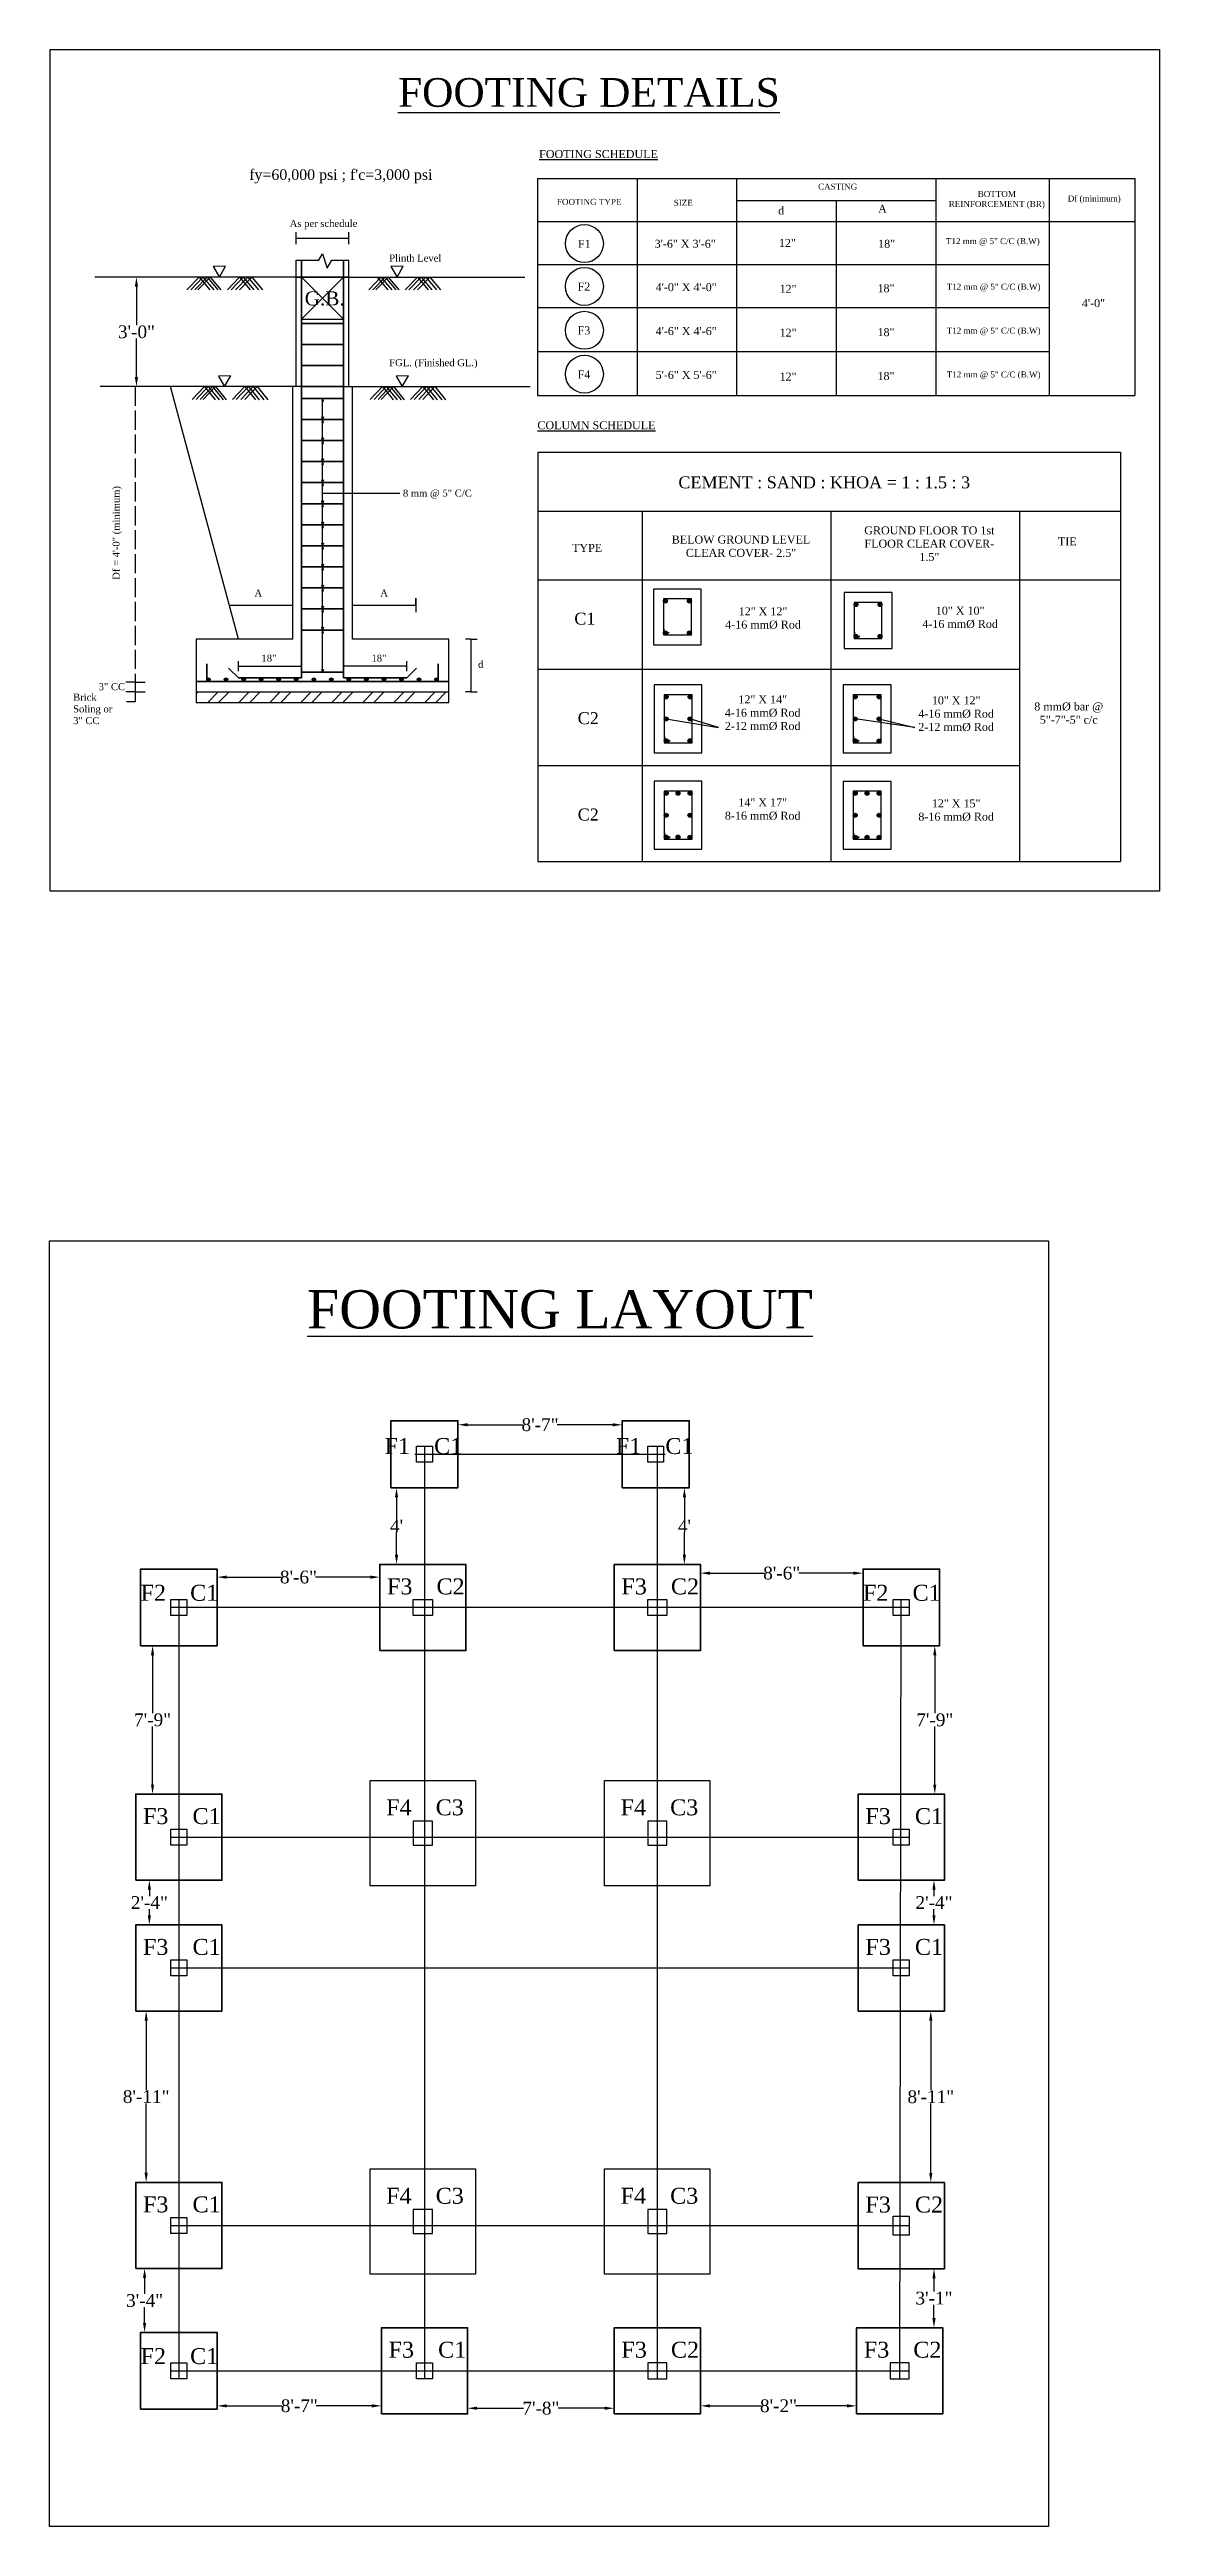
# Model space of a CAD drawing. Header units: inches. Extents: x -5597760 to 21122418, y -37133 to 23298423.
# Drawn here: x 5791 to 6487, y -23112 to -21560 of the extents above; entities that cross this region are included whole.
import ezdxf

# ---------------------------------------------------------------- set-up
doc = ezdxf.new("R2010")
doc.units = ezdxf.units.IN
doc.header["$MEASUREMENT"] = 0
doc.linetypes.add('ACAD_ISO02W100', pattern=[15, 12, -3])
doc.styles.get("Standard").update_dxf_attribs({"font": 'times.ttf', "height": 8})
doc.dimstyles.get("Standard").update_dxf_attribs({"dimtxt": 7, "dimasz": 6, "dimexe": 5, "dimexo": 4, "dimgap": 0.09, "dimtad": 0, "dimtih": 1, "dimtoh": 1, "dimdec": 0, "dimzin": 0, "dimdsep": 46, "dimlunit": 3, "dimtxsty": 'Standard', "dimcen": 0.09, "dimadec": 0, "dimazin": 0, "dimtfac": 1, "dimtdec": 0, "dimtofl": 0, "dimtmove": 0, "dimatfit": 3, "dimfxl": 3, "dimfxlon": 1, "dimtolj": 1, "dimtzin": 0, "dimarcsym": 0})

msp = doc.modelspace()

# ---------------------------------------------------------------- texts
for s, width, gutter_width, heights, insert, char_height, attachment_point in [('{\\L\\C1;FOOTING DETAILS}', 352.69, 25, [0], (6009.5, -21577.4), 18, 1), ('{\\L\\C5;FOOTING SCHEDULE}', 83.653, 10, [0], (6098, -21622.5), 5, 1), ("{\\C1;fy=60,000 psi ;} {\\C5;f'c=3,000 psi}", 118.125, 10, [0], (5916.2, -21634.6), 6.6, 1), ('CASTING', 28.997, 10, [0], (6285.2, -21645.5), 3.75, 5), ('FOOTING TYPE', 40.521, 10, [0], (6129.4, -21655), 3.75, 5), ('SIZE', 20.469, 10, [0], (6188.4, -21655.6), 3.75, 5), ('d', 13.486, 10, [0], (6249.8, -21660.4), 5, 5), ('A', 15.628, 10, [0], (6313.3, -21659.3), 5, 5), ('BOTTOM\\PREINFORCEMENT (BR)', 59.297, 10, [0], (6385, -21653.8), 3.75, 5), ('Plinth Level', 61.789, 40, [0], (6004, -21688), 4.4, 1), ('F1', 6.885, 10, [0], (6126.3, -21681.3), 5, 5), ('12"', 17.854, 10, [0], (6253.7, -21680.7), 5, 5), ('F2', 6.708, 10, [0], (6126.1, -21708.1), 5, 5), ('12"', 17.476, 10, [0], (6254.1, -21709.5), 5, 5), ('F3', 6.708, 10, [0], (6126.1, -21735.6), 5, 5), ('12"', 17.476, 10, [0], (6254.1, -21737), 5, 5), ('FGL. (Finished GL.)', 61.789, 40, [0], (6004, -21753.6), 4.4, 1), ('F4', 6.708, 10, [0], (6126.1, -21763.1), 5, 5), ('12"', 17.476, 10, [0], (6254.1, -21764.5), 5, 5), ('{\\L\\C5;COLUMN SCHEDULE}', 102.941, 10, [0], (6096.9, -21792.5), 5, 1), ('8 mm @ 5" C/C', 52.489, 10, [0], (6012.6, -21835.4), 4.4, 1), ('{\\C5;12" X 12"\\P\\C1;4-16 mm%%C Rod}', 53.384, 10, [0], (6238.4, -21915.9), 5, 5), ('{\\C5;10" X 10"\\P\\C1;4-16 mm%%C Rod}', 50.847, 10, [0], (6362, -21915.5), 5, 5), ('Brick Soling or 3" CC ', 31.863, 10, [20.8], (5805.8, -21963.3), 4.4, 1), ('3" CC', 19.845, 10, [6.8], (5821.8, -21956.7), 4.4, 1), ('{\\C5;12" X 14"\\P\\C1;4-16 mm%%C Rod\\P2-12 mm%%C Rod}', 50.036, 10, [0], (6238.2, -21975.3), 5, 5), ('{\\C5;10" X 12"\\P\\C1;4-16 mm%%C Rod\\P2-12 mm%%C Rod}', 48.894, 10, [0], (6359.5, -21975.9), 5, 5), ('{\\C5;14" X 17"\\P\\C1;8-16 mm%%C Rod}', 50.036, 10, [0], (6238.2, -22035.7), 5, 5), ('{\\C5;12" X 15"\\P\\C1;8-16 mm%%C Rod}', 48.894, 10, [0], (6359.5, -22036.3), 5, 5), ('{\\L\\C1;FOOTING LAYOUT}', 388.897, 120, [0], (5952.5, -22337.2), 24, 1)]:
    msp.add_mtext_dynamic_manual_height_columns(s, width=width, gutter_width=gutter_width, heights=heights, dxfattribs=dict(insert=insert, char_height=char_height, attachment_point=attachment_point))
at = {"color": 1}
for s, width, insert, char_height, attachment_point in [('Df (minimum)', 33.167, (6446.1, -21653.5), 3.75, 5), ('As per schedule', 43.147, (5941.6, -21666.3), 4.4, 1), ('T12 mm @ 5" C/C (B.W)', 61.504, (6382.5, -21680.2), 3.75, 5), ('T12 mm @ 5" C/C (B.W)', 58.28, (6383, -21708.8), 3.75, 5), ('T12 mm @ 5" C/C (B.W)', 58.28, (6383, -21736.3), 3.75, 5), ('T12 mm @ 5" C/C (B.W)', 58.28, (6383, -21763.8), 3.75, 5), ('C1', 31.799, (6126.7, -21916.3), 7.5, 5), ('8 mm%%C bar @ 5"-7"-5" c/c', 46.15, (6430.1, -21975.5), 5, 5), ('C2', 32.132, (6128.8, -21978.7), 7.5, 5), ('C2', 32.132, (6128.8, -22039.1), 7.5, 5)]:
    msp.add_mtext_dynamic_manual_height_columns(s, width=width, gutter_width=10, heights=[0], dxfattribs=dict(at, insert=insert, char_height=char_height, attachment_point=attachment_point))
at = {"color": 5}
for s, width, gutter_width, insert, char_height, attachment_point in [('3\'-6" X 3\'-6"', 41.899, 10, (6189.6, -21681.3), 5, 5), ('18"', 15.75, 10, (6315.9, -21681.3), 5, 5), ('4\'-0" X 4\'-0"', 39.381, 10, (6190.2, -21708.5), 5, 5), ('18"', 14.402, 10, (6315.5, -21709.2), 5, 5), ('G.B.', 10.066, 40, (5951, -21711.1), 8.8, 1), ('4\'-0"', 19.471, 10, (6445.6, -21718.5), 5, 5), ('4\'-6" X 4\'-6"', 39.381, 10, (6190.2, -21736), 5, 5), ('18"', 14.402, 10, (6315.5, -21736.7), 5, 5), ('5\'-6" X 5\'-6"', 39.381, 10, (6190.2, -21763.5), 5, 5), ('18"', 14.402, 10, (6315.5, -21764.2), 5, 5), ('GROUND FLOOR TO 1st FLOOR CLEAR COVER- 1.5"', 92.649, 10, (6342.7, -21869.3), 5, 5), ('TYPE', 35.296, 10, (6128.1, -21871.9), 5, 5), ('BELOW GROUND LEVEL CLEAR COVER- 2.5"', 90.996, 10, (6224.6, -21870.9), 5, 5), ('TIE', 35.31, 10, (6429.2, -21867.8), 5, 5), ('A', 4.538, 10, (5919.5, -21898), 4.4, 1), ('A', 4.538, 10, (5998.4, -21898), 4.4, 1)]:
    msp.add_mtext_dynamic_manual_height_columns(s, width=width, gutter_width=gutter_width, heights=[0], dxfattribs=dict(at, insert=insert, char_height=char_height, attachment_point=attachment_point))
at = {"color": 22, "insert": (6276.8, -21830.9), "char_height": 7.5, "attachment_point": 5}
msp.add_mtext_dynamic_manual_height_columns('CEMENT : SAND : KHOA = 1 : 1.5 : 3', width=181.261, gutter_width=10, heights=[0], dxfattribs=at)
at = {"color": 240, "true_color": 0xed1f24, "insert": (5830.6, -21891.9), "char_height": 4.4, "attachment_point": 1, "rotation": 90}
msp.add_mtext_dynamic_manual_height_columns('Df = 4\'-0" (minimum)', width=57.076, gutter_width=10, heights=[0], dxfattribs=at)
at = {"color": 150, "char_height": 4.4, "attachment_point": 1}
for insert in [(5923.9, -21938.8), (5992.9, -21938.8)]:
    msp.add_mtext_dynamic_manual_height_columns('18"', width=9.666, gutter_width=10, heights=[0], dxfattribs=dict(at, insert=insert))
at = {"color": 18, "true_color": 0x000000, "insert": (6059.7, -21942.7), "char_height": 4.4, "attachment_point": 1}
msp.add_mtext_dynamic_manual_height_columns('d', width=3.977, gutter_width=10, heights=[0], dxfattribs=at)
at = {"color": 6, "lineweight": 40, "char_height": 10, "attachment_point": 1}
for s, insert in [('{\\C5;F1 \\C256;   \\C1;C1}', (6001.1, -22429.9)), ('{\\C5;F1 \\C256;   \\C1;C1}', (6146.1, -22429.9)), ('{\\C5;F2 \\C256;   \\C1;C1}', (5848.1, -22521.9)), ('{\\C5;F3 \\C256;   \\C1;C2}', (6002.6, -22517.9)), ('{\\C5;F3 \\C256;   \\C1;C2}', (6149.6, -22517.9)), ('{\\C5;F2 \\C256;   \\C1;C1}', (6301.1, -22521.9)), ('{\\C5;F3 \\C256;   \\C1;C1}', (5849.6, -22661.9)), ('{\\C5;F4 \\C256;   \\C1;C3}', (6002.1, -22656.4)), ('{\\C5;F4 \\C256;   \\C1;C3}', (6149.1, -22656.4)), ('{\\C5;F3 \\C256;   \\C1;C1}', (6302.6, -22661.9)), ('{\\C5;F3 \\C256;   \\C1;C1}', (5849.6, -22743.9)), ('{\\C5;F3 \\C256;   \\C1;C1}', (6302.6, -22743.9)), ('{\\C5;F4 \\C256;   \\C1;C3}', (6002.1, -22899.9)), ('{\\C5;F4 \\C256;   \\C1;C3}', (6149.1, -22899.9)), ('{\\C5;F3 \\C256;   \\C1;C1}', (5849.6, -22905.3)), ('{\\C5;F3 \\C256;   \\C1;C2}', (6302.6, -22905.4)), ('{\\C5;F2 \\C256;   \\C1;C1}', (5848.1, -23000.4)), ('{\\C5;F3 \\C256;   \\C1;C1}', (6003.6, -22996.4)), ('{\\C5;F3 \\C256;   \\C1;C2}', (6149.6, -22996.4)), ('{\\C5;F3 \\C256;   \\C1;C2}', (6301.6, -22996.4))]:
    msp.add_mtext_dynamic_manual_height_columns(s, width=54.377, gutter_width=40, heights=[0], dxfattribs=dict(at, insert=insert))

# ---------------------------------------------------------------- blocks, each defined once
blk = doc.blocks.new('*D1089')
at = {"color": 0, "lineweight": -2, "transparency": 16777216}
for p, q in [((6047.1, -22421.6), (6047.1, -22426.6)), ((6053.1, -22421.6), (6087.9, -22421.6)), ((6144.1, -22421.6), (6109.3, -22421.6)), ((6150.1, -22421.6), (6150.1, -22426.6))]:
    blk.add_line(p, q, dxfattribs=at)
at = {"color": 0, "transparency": 16777216}
for points in [[(6053.1, -22420.6), (6053.1, -22422.6), (6047.1, -22421.6)], [(6144.1, -22420.6), (6144.1, -22422.6), (6150.1, -22421.6)]]:
    blk.add_solid(points, dxfattribs=at)
at = {"layer": 'Defpoints', "color": 0, "transparency": 16777216}
for p in [(6047.1, -22419.1), (6150.1, -22419.1), (6150.1, -22421.6)]:
    blk.add_point(p, dxfattribs=at)
at = {"color": 0, "transparency": 16777216, "insert": (6098.6, -22421.6), "char_height": 8, "attachment_point": 5}
blk.add_mtext('\\A1;8\'-7"', dxfattribs=at)
blk = doc.blocks.new('*D1090')
at = {"color": 0, "lineweight": -2, "transparency": 16777216}
for p, q in [((6189.1, -22461.1), (6184.1, -22461.1)), ((6189.1, -22467.1), (6189.1, -22481)), ((6189.1, -22503.1), (6189.1, -22489.2)), ((6189.1, -22509.1), (6184.1, -22509.1))]:
    blk.add_line(p, q, dxfattribs=at)
at = {"color": 0, "transparency": 16777216}
for points in [[(6188.1, -22467.1), (6190.1, -22467.1), (6189.1, -22461.1)], [(6188.1, -22503.1), (6190.1, -22503.1), (6189.1, -22509.1)]]:
    blk.add_solid(points, dxfattribs=at)
at = {"layer": 'Defpoints', "color": 0, "transparency": 16777216}
for p in [(6192.1, -22461.1), (6189.1, -22509.1), (6192.1, -22509.1)]:
    blk.add_point(p, dxfattribs=at)
at = {"color": 0, "transparency": 16777216, "insert": (6189.1, -22485.1), "char_height": 8, "attachment_point": 5}
blk.add_mtext("\\A1;4'", dxfattribs=at)
blk = doc.blocks.new('*D1091')
at = {"color": 0, "lineweight": -2, "transparency": 16777216}
for p, q in [((6199.1, -22514.6), (6199.1, -22519.6)), ((6205.1, -22514.6), (6239.4, -22514.6)), ((6295.1, -22514.6), (6260.8, -22514.6)), ((6301.1, -22514.6), (6301.1, -22519.6))]:
    blk.add_line(p, q, dxfattribs=at)
at = {"color": 0, "transparency": 16777216}
for points in [[(6205.1, -22513.6), (6205.1, -22515.6), (6199.1, -22514.6)], [(6295.1, -22513.6), (6295.1, -22515.6), (6301.1, -22514.6)]]:
    blk.add_solid(points, dxfattribs=at)
at = {"layer": 'Defpoints', "color": 0, "transparency": 16777216}
for p in [(6199.1, -22512.1), (6301.1, -22512.1), (6199.1, -22514.6)]:
    blk.add_point(p, dxfattribs=at)
at = {"color": 0, "transparency": 16777216, "insert": (6250.1, -22514.6), "char_height": 8, "attachment_point": 5}
blk.add_mtext('\\A1;8\'-6"', dxfattribs=at)
blk = doc.blocks.new('*D1092')
at = {"color": 0, "lineweight": -2, "transparency": 16777216}
for p, q in [((6346.1, -22560.1), (6341.1, -22560.1)), ((6346.1, -22566.1), (6346.1, -22602.4)), ((6346.1, -22647.1), (6346.1, -22610.8)), ((6346.1, -22653.1), (6341.1, -22653.1))]:
    blk.add_line(p, q, dxfattribs=at)
at = {"color": 0, "transparency": 16777216}
for points in [[(6345.1, -22566.1), (6347.1, -22566.1), (6346.1, -22560.1)], [(6345.1, -22647.1), (6347.1, -22647.1), (6346.1, -22653.1)]]:
    blk.add_solid(points, dxfattribs=at)
at = {"layer": 'Defpoints', "color": 0, "transparency": 16777216}
for p in [(6349.1, -22560.1), (6346.1, -22653.1), (6349.1, -22653.1)]:
    blk.add_point(p, dxfattribs=at)
at = {"color": 0, "transparency": 16777216, "insert": (6346.1, -22606.6), "char_height": 8, "attachment_point": 5}
blk.add_mtext('\\A1;7\'-9"', dxfattribs=at)
blk = doc.blocks.new('*D1093')
at = {"color": 0, "lineweight": -2, "transparency": 16777216}
for p, q in [((6348.1, -22707.1), (6340.6, -22707.1)), ((6345.6, -22713.1), (6345.6, -22717)), ((6345.6, -22729.1), (6345.6, -22725.2)), ((6348.1, -22735.1), (6340.6, -22735.1))]:
    blk.add_line(p, q, dxfattribs=at)
at = {"color": 0, "transparency": 16777216}
for points in [[(6344.6, -22713.1), (6346.6, -22713.1), (6345.6, -22707.1)], [(6344.6, -22729.1), (6346.6, -22729.1), (6345.6, -22735.1)]]:
    blk.add_solid(points, dxfattribs=at)
at = {"layer": 'Defpoints', "color": 0, "transparency": 16777216}
for p in [(6352.1, -22707.1), (6345.6, -22735.1), (6352.1, -22735.1)]:
    blk.add_point(p, dxfattribs=at)
at = {"color": 0, "transparency": 16777216, "insert": (6345.6, -22721.1), "char_height": 8, "attachment_point": 5}
blk.add_mtext('\\A1;2\'-4"', dxfattribs=at)
blk = doc.blocks.new('*D1094')
at = {"color": 0, "lineweight": -2, "transparency": 16777216}
for p, q in [((6346.6, -22789.1), (6338.6, -22789.1)), ((6343.6, -22795.1), (6343.6, -22838.7)), ((6343.6, -22890.6), (6343.6, -22847)), ((6346.6, -22896.6), (6338.6, -22896.6))]:
    blk.add_line(p, q, dxfattribs=at)
at = {"color": 0, "transparency": 16777216}
for points in [[(6342.6, -22795.1), (6344.6, -22795.1), (6343.6, -22789.1)], [(6342.6, -22890.6), (6344.6, -22890.6), (6343.6, -22896.6)]]:
    blk.add_solid(points, dxfattribs=at)
at = {"layer": 'Defpoints', "color": 0, "transparency": 16777216}
for p in [(6343.6, -22789.1), (6352.1, -22789.1), (6352.1, -22896.6)]:
    blk.add_point(p, dxfattribs=at)
at = {"color": 0, "transparency": 16777216, "insert": (6343.6, -22842.9), "char_height": 8, "attachment_point": 5}
blk.add_mtext('\\A1;8\'-11"', dxfattribs=at)
blk = doc.blocks.new('*D1095')
at = {"color": 0, "lineweight": -2, "transparency": 16777216}
for p, q in [((6348.1, -22950.6), (6340.6, -22950.6)), ((6345.6, -22956.6), (6345.6, -22965)), ((6345.6, -22981.6), (6345.6, -22973.3)), ((6347.1, -22987.6), (6340.6, -22987.6))]:
    blk.add_line(p, q, dxfattribs=at)
at = {"color": 0, "transparency": 16777216}
for points in [[(6344.6, -22956.6), (6346.6, -22956.6), (6345.6, -22950.6)], [(6344.6, -22981.6), (6346.6, -22981.6), (6345.6, -22987.6)]]:
    blk.add_solid(points, dxfattribs=at)
at = {"layer": 'Defpoints', "color": 0, "transparency": 16777216}
for p in [(6345.6, -22950.6), (6352.1, -22950.6), (6351.1, -22987.6)]:
    blk.add_point(p, dxfattribs=at)
at = {"color": 0, "transparency": 16777216, "insert": (6345.6, -22969.1), "char_height": 8, "attachment_point": 5}
blk.add_mtext('\\A1;3\'-1"', dxfattribs=at)
blk = doc.blocks.new('*D1096')
at = {"color": 0, "lineweight": -2, "transparency": 16777216}
for p, q in [((6199.1, -23037.6), (6199.1, -23031.6)), ((6205.1, -23036.6), (6237.4, -23036.6)), ((6291.1, -23036.6), (6258.8, -23036.6)), ((6297.1, -23037.6), (6297.1, -23031.6))]:
    blk.add_line(p, q, dxfattribs=at)
at = {"color": 0, "transparency": 16777216}
for points in [[(6205.1, -23035.6), (6205.1, -23037.6), (6199.1, -23036.6)], [(6291.1, -23035.6), (6291.1, -23037.6), (6297.1, -23036.6)]]:
    blk.add_solid(points, dxfattribs=at)
at = {"layer": 'Defpoints', "color": 0, "transparency": 16777216}
for p in [(6199.1, -23041.6), (6297.1, -23036.6), (6297.1, -23041.6)]:
    blk.add_point(p, dxfattribs=at)
at = {"color": 0, "transparency": 16777216, "insert": (6248.1, -23036.6), "char_height": 8, "attachment_point": 5}
blk.add_mtext('\\A1;8\'-2"', dxfattribs=at)
blk = doc.blocks.new('*D1097')
at = {"color": 0, "lineweight": -2, "transparency": 16777216}
for p, q in [((6053.1, -23038.1), (6053.1, -23033.1)), ((6059.1, -23038.1), (6088.3, -23038.1)), ((6139.1, -23038.1), (6109.9, -23038.1)), ((6145.1, -23038.1), (6145.1, -23033.1))]:
    blk.add_line(p, q, dxfattribs=at)
at = {"color": 0, "transparency": 16777216}
for points in [[(6059.1, -23037.1), (6059.1, -23039.1), (6053.1, -23038.1)], [(6139.1, -23037.1), (6139.1, -23039.1), (6145.1, -23038.1)]]:
    blk.add_solid(points, dxfattribs=at)
at = {"layer": 'Defpoints', "color": 0, "transparency": 16777216}
for p in [(6053.1, -23041.6), (6145.1, -23038.1), (6145.1, -23041.6)]:
    blk.add_point(p, dxfattribs=at)
at = {"color": 0, "transparency": 16777216, "insert": (6099.1, -23038.1), "char_height": 8, "attachment_point": 5}
blk.add_mtext('\\A1;7\'-8"', dxfattribs=at)
blk = doc.blocks.new('*D1098')
at = {"color": 0, "lineweight": -2, "transparency": 16777216}
for p, q in [((5896.1, -23036.6), (5896.1, -23031.6)), ((5902.1, -23036.6), (5936.9, -23036.6)), ((5993.1, -23036.6), (5958.3, -23036.6)), ((5999.1, -23036.6), (5999.1, -23031.6))]:
    blk.add_line(p, q, dxfattribs=at)
at = {"color": 0, "transparency": 16777216}
for points in [[(5902.1, -23035.6), (5902.1, -23037.6), (5896.1, -23036.6)], [(5993.1, -23035.6), (5993.1, -23037.6), (5999.1, -23036.6)]]:
    blk.add_solid(points, dxfattribs=at)
at = {"layer": 'Defpoints', "color": 0, "transparency": 16777216}
for p in [(5896.1, -23038.6), (5999.1, -23036.6), (5999.1, -23038.6)]:
    blk.add_point(p, dxfattribs=at)
at = {"color": 0, "transparency": 16777216, "insert": (5947.6, -23036.6), "char_height": 8, "attachment_point": 5}
blk.add_mtext('\\A1;8\'-7"', dxfattribs=at)
blk = doc.blocks.new('*D1099')
at = {"color": 0, "lineweight": -2, "transparency": 16777216}
for p, q in [((5850.6, -22950.5), (5855.6, -22950.5)), ((5850.6, -22956.5), (5850.6, -22966.4)), ((5850.6, -22984.6), (5850.6, -22974.7)), ((5850.6, -22990.6), (5855.6, -22990.6))]:
    blk.add_line(p, q, dxfattribs=at)
at = {"color": 0, "transparency": 16777216}
for points in [[(5849.6, -22956.5), (5851.6, -22956.5), (5850.6, -22950.5)], [(5849.6, -22984.6), (5851.6, -22984.6), (5850.6, -22990.6)]]:
    blk.add_solid(points, dxfattribs=at)
at = {"layer": 'Defpoints', "color": 0, "transparency": 16777216}
for p in [(5848.1, -22950.5), (5850.6, -22950.5), (5848.1, -22990.6)]:
    blk.add_point(p, dxfattribs=at)
at = {"color": 0, "transparency": 16777216, "insert": (5850.6, -22970.6), "char_height": 8, "attachment_point": 5}
blk.add_mtext('\\A1;3\'-4"', dxfattribs=at)
blk = doc.blocks.new('*D1100')
at = {"color": 0, "lineweight": -2, "transparency": 16777216}
for p, q in [((5849.1, -22789.1), (5856.6, -22789.1)), ((5851.6, -22795.1), (5851.6, -22838.7)), ((5851.6, -22890.5), (5851.6, -22847)), ((5849.1, -22896.5), (5856.6, -22896.5))]:
    blk.add_line(p, q, dxfattribs=at)
at = {"color": 0, "transparency": 16777216}
for points in [[(5850.6, -22795.1), (5852.6, -22795.1), (5851.6, -22789.1)], [(5850.6, -22890.5), (5852.6, -22890.5), (5851.6, -22896.5)]]:
    blk.add_solid(points, dxfattribs=at)
at = {"layer": 'Defpoints', "color": 0, "transparency": 16777216}
for p in [(5845.1, -22789.1), (5851.6, -22789.1), (5845.1, -22896.5)]:
    blk.add_point(p, dxfattribs=at)
at = {"color": 0, "transparency": 16777216, "insert": (5851.6, -22842.8), "char_height": 8, "attachment_point": 5}
blk.add_mtext('\\A1;8\'-11"', dxfattribs=at)
blk = doc.blocks.new('*D1101')
at = {"color": 0, "lineweight": -2, "transparency": 16777216}
for p, q in [((5850.6, -22707.1), (5858.6, -22707.1)), ((5853.6, -22713.1), (5853.6, -22717)), ((5853.6, -22729.1), (5853.6, -22725.2)), ((5850.6, -22735.1), (5858.6, -22735.1))]:
    blk.add_line(p, q, dxfattribs=at)
at = {"color": 0, "transparency": 16777216}
for points in [[(5852.6, -22713.1), (5854.6, -22713.1), (5853.6, -22707.1)], [(5852.6, -22729.1), (5854.6, -22729.1), (5853.6, -22735.1)]]:
    blk.add_solid(points, dxfattribs=at)
at = {"layer": 'Defpoints', "color": 0, "transparency": 16777216}
for p in [(5845.1, -22707.1), (5853.6, -22707.1), (5845.1, -22735.1)]:
    blk.add_point(p, dxfattribs=at)
at = {"color": 0, "transparency": 16777216, "insert": (5853.6, -22721.1), "char_height": 8, "attachment_point": 5}
blk.add_mtext('\\A1;2\'-4"', dxfattribs=at)
blk = doc.blocks.new('*D1102')
at = {"color": 0, "lineweight": -2, "transparency": 16777216}
for p, q in [((5852.6, -22560.1), (5860.6, -22560.1)), ((5855.6, -22566.1), (5855.6, -22602.4)), ((5855.6, -22647.1), (5855.6, -22610.8)), ((5852.6, -22653.1), (5860.6, -22653.1))]:
    blk.add_line(p, q, dxfattribs=at)
at = {"color": 0, "transparency": 16777216}
for points in [[(5854.6, -22566.1), (5856.6, -22566.1), (5855.6, -22560.1)], [(5854.6, -22647.1), (5856.6, -22647.1), (5855.6, -22653.1)]]:
    blk.add_solid(points, dxfattribs=at)
at = {"layer": 'Defpoints', "color": 0, "transparency": 16777216}
for p in [(5848.1, -22560.1), (5848.1, -22653.1), (5855.6, -22653.1)]:
    blk.add_point(p, dxfattribs=at)
at = {"color": 0, "transparency": 16777216, "insert": (5855.6, -22606.6), "char_height": 8, "attachment_point": 5}
blk.add_mtext('\\A1;7\'-9"', dxfattribs=at)
blk = doc.blocks.new('*D1103')
at = {"color": 0, "lineweight": -2, "transparency": 16777216}
for p, q in [((5896.1, -22516.1), (5896.1, -22522.1)), ((5902.1, -22517.1), (5936.4, -22517.1)), ((5992.1, -22517.1), (5957.8, -22517.1)), ((5998.1, -22516.1), (5998.1, -22522.1))]:
    blk.add_line(p, q, dxfattribs=at)
at = {"color": 0, "transparency": 16777216}
for points in [[(5902.1, -22516.1), (5902.1, -22518.1), (5896.1, -22517.1)], [(5992.1, -22516.1), (5992.1, -22518.1), (5998.1, -22517.1)]]:
    blk.add_solid(points, dxfattribs=at)
at = {"layer": 'Defpoints', "color": 0, "transparency": 16777216}
for p in [(5896.1, -22512.1), (5998.1, -22512.1), (5998.1, -22517.1)]:
    blk.add_point(p, dxfattribs=at)
at = {"color": 0, "transparency": 16777216, "insert": (5947.1, -22517.1), "char_height": 8, "attachment_point": 5}
blk.add_mtext('\\A1;8\'-6"', dxfattribs=at)
blk = doc.blocks.new('*D1104')
at = {"color": 0, "lineweight": -2, "transparency": 16777216}
for p, q in [((6008.6, -22461.1), (6013.6, -22461.1)), ((6008.6, -22467.1), (6008.6, -22481)), ((6008.6, -22503.1), (6008.6, -22489.2)), ((6008.6, -22509.1), (6013.6, -22509.1))]:
    blk.add_line(p, q, dxfattribs=at)
at = {"color": 0, "transparency": 16777216}
for points in [[(6007.6, -22467.1), (6009.6, -22467.1), (6008.6, -22461.1)], [(6007.6, -22503.1), (6009.6, -22503.1), (6008.6, -22509.1)]]:
    blk.add_solid(points, dxfattribs=at)
at = {"layer": 'Defpoints', "color": 0, "transparency": 16777216}
for p in [(6005.1, -22461.1), (6005.1, -22509.1), (6008.6, -22509.1)]:
    blk.add_point(p, dxfattribs=at)
at = {"color": 0, "transparency": 16777216, "insert": (6008.6, -22485.1), "char_height": 8, "attachment_point": 5}
blk.add_mtext("\\A1;4'", dxfattribs=at)
blk = doc.blocks.new('*D1199')
at = {"color": 0, "lineweight": -2, "transparency": 16777216}
for p, q in [((5848.5, -21702.1), (5840.5, -21702.1)), ((5845.5, -21708.1), (5845.5, -21732.3)), ((5845.5, -21764.8), (5845.5, -21740.6)), ((5848.5, -21770.8), (5840.5, -21770.8))]:
    blk.add_line(p, q, dxfattribs=at)
at = {"color": 0, "transparency": 16777216}
for points in [[(5844.5, -21708.1), (5846.5, -21708.1), (5845.5, -21702.1)], [(5844.5, -21764.8), (5846.5, -21764.8), (5845.5, -21770.8)]]:
    blk.add_solid(points, dxfattribs=at)
at = {"layer": 'Defpoints', "color": 0, "transparency": 16777216}
for p in [(5945.7, -21702.1), (5845.5, -21770.8), (5945.7, -21770.8)]:
    blk.add_point(p, dxfattribs=at)
at = {"color": 0, "transparency": 16777216, "insert": (5845.5, -21736.5), "char_height": 8, "attachment_point": 5}
blk.add_mtext('\\A1;3\'-0"', dxfattribs=at)

# ---------------------------------------------------------------- dimensions: what is measured, and where the dimension line sits
dim = msp.add_linear_dim(base=(5845.5, -21770.8), p1=(5945.7, -21702.1), p2=(5945.7, -21770.8), angle=90, text='3\'-0"', dimstyle='Standard')
dim.commit()
dim.dimension.update_dxf_attribs({"geometry": '*D1199', "text_midpoint": (5845.5, -21736.5)})
for base, p1, p2, picture, middle in [((6150.1, -22421.6), (6047.1, -22419.1), (6150.1, -22419.1), '*D1089', (6098.6, -22421.6)), ((5998.1, -22517.1), (5896.1, -22512.1), (5998.1, -22512.1), '*D1103', (5947.1, -22517.1)), ((6199.1, -22514.6), (6301.1, -22512.1), (6199.1, -22512.1), '*D1091', (6250.1, -22514.6)), ((5999.1, -23036.6), (5896.1, -23038.6), (5999.1, -23038.6), '*D1098', (5947.6, -23036.6)), ((6145.1, -23038.1), (6053.1, -23041.6), (6145.1, -23041.6), '*D1097', (6099.1, -23038.1)), ((6297.1, -23036.6), (6199.1, -23041.6), (6297.1, -23041.6), '*D1096', (6248.1, -23036.6))]:
    dim = msp.add_linear_dim(base=base, p1=p1, p2=p2, dimstyle='Standard')
    dim.commit()
    dim.dimension.update_dxf_attribs({"geometry": picture, "text_midpoint": middle})
for base, p1, p2, picture, middle in [((6008.6, -22509.1), (6005.1, -22461.1), (6005.1, -22509.1), '*D1104', (6008.6, -22485.1)), ((6189.1, -22509.1), (6192.1, -22461.1), (6192.1, -22509.1), '*D1090', (6189.1, -22485.1)), ((5855.6, -22653.1), (5848.1, -22560.1), (5848.1, -22653.1), '*D1102', (5855.6, -22606.6)), ((6346.1, -22653.1), (6349.1, -22560.1), (6349.1, -22653.1), '*D1092', (6346.1, -22606.6)), ((5853.6, -22707.1), (5845.1, -22735.1), (5845.1, -22707.1), '*D1101', (5853.6, -22721.1)), ((6345.6, -22735.1), (6352.1, -22707.1), (6352.1, -22735.1), '*D1093', (6345.6, -22721.1)), ((5851.6, -22789.1), (5845.1, -22896.5), (5845.1, -22789.1), '*D1100', (5851.6, -22842.8)), ((6343.596309, -22789.119369), (6352.096349, -22896.619366), (6352.096349, -22789.119369), '*D1094', (6343.596309, -22842.869368)), ((5850.6, -22950.5), (5848.1, -22990.6), (5848.1, -22950.5), '*D1099', (5850.6, -22970.6)), ((6345.6, -22950.6), (6351.1, -22987.6), (6352.1, -22950.6), '*D1095', (6345.6, -22969.1))]:
    dim = msp.add_linear_dim(base=base, p1=p1, p2=p2, angle=90, dimstyle='Standard')
    dim.commit()
    dim.dimension.update_dxf_attribs({"geometry": picture, "text_midpoint": middle})

# ---------------------------------------------------------------- hatches: boundary and pattern name
h = msp.add_hatch(color=1)
h.dxf.hatch_style = 1
h.paths.add_polyline_path([(6178.5, -21905.2, 1), (6176, -21905.2, 1)])
h = msp.add_hatch(color=1)
h.dxf.hatch_style = 1
h.paths.add_polyline_path([(6193.5, -21905.2, 1), (6191, -21905.2, 1)])
h = msp.add_hatch(color=1)
h.dxf.hatch_style = 1
h.paths.add_polyline_path([(6298, -21907.4, 1), (6295.5, -21907.4, 1)])
h = msp.add_hatch(color=1)
h.dxf.hatch_style = 1
h.paths.add_polyline_path([(6313, -21907.4, 1), (6310.5, -21907.4, 1)])
h = msp.add_hatch(color=1)
h.dxf.hatch_style = 1
h.paths.add_polyline_path([(6178.5, -21925.2, 1), (6176, -21925.2, 1)])
h = msp.add_hatch(color=1)
h.dxf.hatch_style = 1
h.paths.add_polyline_path([(6193.5, -21925.2, 1), (6191, -21925.2, 1)])
h = msp.add_hatch(color=1)
h.dxf.hatch_style = 1
h.paths.add_polyline_path([(6298, -21927.4, 1), (6295.5, -21927.4, 1)])
h = msp.add_hatch(color=1)
h.dxf.hatch_style = 1
h.paths.add_polyline_path([(6313, -21927.4, 1), (6310.5, -21927.4, 1)])
h = msp.add_hatch(color=1)
h.dxf.hatch_style = 1
h.paths.add_polyline_path([(5891.8, -21954.5, 1), (5889.6, -21954.5, 1)])
h = msp.add_hatch(color=1)
h.dxf.hatch_style = 1
h.paths.add_polyline_path([(5902.8, -21954.5, 1), (5900.6, -21954.5, 1)])
h = msp.add_hatch(color=1)
h.dxf.hatch_style = 1
h.paths.add_polyline_path([(5913.8, -21954.5, 1), (5911.6, -21954.5, 1)])
h = msp.add_hatch(color=1)
h.dxf.hatch_style = 1
h.paths.add_polyline_path([(5924.8, -21954.5, 1), (5922.6, -21954.5, 1)])
h = msp.add_hatch(color=1)
h.dxf.hatch_style = 1
h.paths.add_polyline_path([(5935.8, -21954.5, 1), (5933.6, -21954.5, 1)])
h = msp.add_hatch(color=1)
h.dxf.hatch_style = 1
h.paths.add_polyline_path([(5946.8, -21954.5, 1), (5944.6, -21954.5, 1)])
h = msp.add_hatch(color=1)
h.dxf.hatch_style = 1
h.paths.add_polyline_path([(5957.8, -21954.5, 1), (5955.6, -21954.5, 1)])
h = msp.add_hatch(color=1)
h.dxf.hatch_style = 1
h.paths.add_polyline_path([(5968.8, -21954.5, 1), (5966.6, -21954.5, 1)])
h = msp.add_hatch(color=1)
h.dxf.hatch_style = 1
h.paths.add_polyline_path([(5979.8, -21954.5, 1), (5977.6, -21954.5, 1)])
h = msp.add_hatch(color=1)
h.dxf.hatch_style = 1
h.paths.add_polyline_path([(5990.8, -21954.5, 1), (5988.6, -21954.5, 1)])
h = msp.add_hatch(color=1)
h.dxf.hatch_style = 1
h.paths.add_polyline_path([(6001.8, -21954.5, 1), (5999.6, -21954.5, 1)])
h = msp.add_hatch(color=1)
h.dxf.hatch_style = 1
h.paths.add_polyline_path([(6012.8, -21954.5, 1), (6010.6, -21954.5, 1)])
h = msp.add_hatch(color=1)
h.dxf.hatch_style = 1
h.paths.add_polyline_path([(6023.8, -21954.5, 1), (6021.6, -21954.5, 1)])
h = msp.add_hatch(color=1)
h.dxf.hatch_style = 1
h.paths.add_polyline_path([(6034.8, -21954.5, 1), (6032.6, -21954.5, 1)])
h = msp.add_hatch()
h.set_pattern_fill('STEEL', color=256, scale=110)
h.set_pattern_definition([(45, (-18817.775, -22026.823), (-9.722718, 9.722718), []), (45, (-18817.775, -22019.948), (-9.722718, 9.722718), [])])
h.paths.add_polyline_path([(5883, -21962.2), (5883, -21968.8), (6041.4, -21968.8), (6041.4, -21962.2)])
h = msp.add_hatch(color=1)
h.dxf.hatch_style = 1
h.paths.add_polyline_path([(6178.9, -21965.3, 1), (6176.4, -21965.3, 1)])
h = msp.add_hatch(color=1)
h.dxf.hatch_style = 1
h.paths.add_polyline_path([(6193.9, -21965.3, 1), (6191.4, -21965.3, 1)])
h = msp.add_hatch(color=1)
h.dxf.hatch_style = 1
h.paths.add_polyline_path([(6297.5, -21965.3, 1), (6295, -21965.3, 1)])
h = msp.add_hatch(color=1)
h.dxf.hatch_style = 1
h.paths.add_polyline_path([(6312.5, -21965.3, 1), (6310, -21965.3, 1)])
h = msp.add_hatch(color=1)
h.dxf.hatch_style = 1
h.paths.add_polyline_path([(6178.9, -21979.1, 1), (6176.4, -21979.1, 1)])
h = msp.add_hatch(color=1)
h.dxf.hatch_style = 1
h.paths.add_polyline_path([(6193.9, -21979.1, 1), (6191.4, -21979.1, 1)])
h = msp.add_hatch(color=1)
h.dxf.hatch_style = 1
h.paths.add_polyline_path([(6297.5, -21979.1, 1), (6295, -21979.1, 1)])
h = msp.add_hatch(color=1)
h.dxf.hatch_style = 1
h.paths.add_polyline_path([(6312.5, -21979.1, 1), (6310, -21979.1, 1)])
h = msp.add_hatch(color=1)
h.dxf.hatch_style = 1
h.paths.add_polyline_path([(6178.9, -21992.8, 1), (6176.4, -21992.8, 1)])
h = msp.add_hatch(color=1)
h.dxf.hatch_style = 1
h.paths.add_polyline_path([(6193.9, -21992.8, 1), (6191.4, -21992.8, 1)])
h = msp.add_hatch(color=1)
h.dxf.hatch_style = 1
h.paths.add_polyline_path([(6297.5, -21992.8, 1), (6295, -21992.8, 1)])
h = msp.add_hatch(color=1)
h.dxf.hatch_style = 1
h.paths.add_polyline_path([(6312.4, -21992.9, 1), (6309.9, -21992.9, 1)])
h = msp.add_hatch(color=1)
h.dxf.hatch_style = 1
h.paths.add_polyline_path([(6178.9, -22025.7, 1), (6176.4, -22025.7, 1)])
h = msp.add_hatch(color=1)
h.dxf.hatch_style = 1
h.paths.add_polyline_path([(6186.4, -22025.7, 1), (6183.9, -22025.7, 1)])
h = msp.add_hatch(color=1)
h.dxf.hatch_style = 1
h.paths.add_polyline_path([(6193.9, -22025.7, 1), (6191.4, -22025.7, 1)])
h = msp.add_hatch(color=1)
h.dxf.hatch_style = 1
h.paths.add_polyline_path([(6297.5, -22025.8, 1), (6295, -22025.8, 1)])
h = msp.add_hatch(color=1)
h.dxf.hatch_style = 1
h.paths.add_polyline_path([(6305, -22025.8, 1), (6302.5, -22025.8, 1)])
h = msp.add_hatch(color=1)
h.dxf.hatch_style = 1
h.paths.add_polyline_path([(6312.5, -22025.8, 1), (6310, -22025.8, 1)])
h = msp.add_hatch(color=1)
h.dxf.hatch_style = 1
h.paths.add_polyline_path([(6178.9, -22039.5, 1), (6176.4, -22039.5, 1)])
h = msp.add_hatch(color=1)
h.dxf.hatch_style = 1
h.paths.add_polyline_path([(6193.9, -22039.5, 1), (6191.4, -22039.5, 1)])
h = msp.add_hatch(color=1)
h.dxf.hatch_style = 1
h.paths.add_polyline_path([(6297.5, -22039.5, 1), (6295, -22039.5, 1)])
h = msp.add_hatch(color=1)
h.dxf.hatch_style = 1
h.paths.add_polyline_path([(6312.5, -22039.5, 1), (6310, -22039.5, 1)])
h = msp.add_hatch(color=1)
h.dxf.hatch_style = 1
h.paths.add_polyline_path([(6178.9, -22053.2, 1), (6176.4, -22053.2, 1)])
h = msp.add_hatch(color=1)
h.dxf.hatch_style = 1
h.paths.add_polyline_path([(6186.4, -22053.2, 1), (6183.9, -22053.2, 1)])
h = msp.add_hatch(color=1)
h.dxf.hatch_style = 1
h.paths.add_polyline_path([(6193.9, -22053.3, 1), (6191.4, -22053.3, 1)])
h = msp.add_hatch(color=1)
h.dxf.hatch_style = 1
h.paths.add_polyline_path([(6297.5, -22053.3, 1), (6295, -22053.3, 1)])
h = msp.add_hatch(color=1)
h.dxf.hatch_style = 1
h.paths.add_polyline_path([(6305, -22053.3, 1), (6302.5, -22053.3, 1)])
h = msp.add_hatch(color=1)
h.dxf.hatch_style = 1
h.paths.add_polyline_path([(6312.4, -22053.3, 1), (6309.9, -22053.3, 1)])

# ---------------------------------------------------------------- linework, layer by layer
for p, q in [((6096.9, -21640.4), (6471.6, -21640.4)), ((6096.9, -21640.4), (6096.9, -21776.3)), ((6159.4, -21640.4), (6159.4, -21776.3)), ((6221.8, -21640.4), (6221.8, -21776.3)), ((6346.7, -21640.4), (6346.7, -21776.3)), ((6418, -21776.3), (6418, -21640.4)), ((6471.6, -21640.4), (6471.6, -21776.3)), ((6221.8, -21654.1), (6346.7, -21654.1)), ((6284.3, -21654.1), (6284.3, -21776.3)), ((6096.9, -21667.4), (6471.6, -21667.4)), ((5959.9, -21691.6), (5962.2, -21687.6)), ((5962.2, -21687.6), (5965.1, -21696.6)), ((5945.7, -21770.8), (5945.7, -21691.6)), ((5945.7, -21691.6), (5959.9, -21691.6)), ((5965.1, -21696.6), (5968, -21691.6)), ((5968, -21691.6), (5978.7, -21691.6)), ((5978.7, -21770.8), (5978.7, -21691.6)), ((6096.9, -21694.3), (6418, -21694.3)), ((6096.9, -21721.3), (6418, -21721.3)), ((5949, -21728.5), (5975.4, -21728.5)), ((6096.9, -21748.8), (6418, -21748.8)), ((5949, -21770.8), (5975.4, -21770.8)), ((6096.9, -21776.3), (6471.6, -21776.3)), ((6097.1, -21811.9), (6462.6, -21811.9)), ((6097.1, -21811.9), (6097.1, -22068.4)), ((6462.6, -21811.9), (6462.6, -22068.4)), ((5962.2, -21837.6), (6010.7, -21837.6)), ((6097.1, -21848.8), (6462.6, -21848.8)), ((6162.6, -21848.8), (6162.6, -22068.4)), ((6280.9, -21848.8), (6280.9, -22068.4)), ((6399.3, -21848.8), (6399.3, -22068.4)), ((6097.1, -21891.9), (6462.6, -21891.9)), ((6097.1, -21948), (6399.3, -21948)), ((5844.8, -21956.1), (5838.9, -21956.1)), ((5844.8, -21962.2), (5838.9, -21962.2)), ((5844.8, -21962.2), (5839.3, -21962.2)), ((5844.8, -21968.3), (5839.3, -21968.3)), ((5844.8, -21956.1), (5851, -21956.1)), ((5844.8, -21956.1), (5844.8, -21962.2)), ((5844.8, -21962.2), (5851, -21962.2)), ((5844.8, -21962.2), (5844.8, -21968.3)), ((6177.7, -21979.1), (6210.5, -21984.5)), ((6210.5, -21984.5), (6192.6, -21979.1)), ((6333.5, -21984.5), (6296.2, -21979.1)), ((6311.2, -21979.1), (6333.5, -21984.5)), ((6097.1, -22008.4), (6399.3, -22008.4)), ((6097.1, -22068.4), (6462.6, -22068.4)), ((6026.1, -22435.1), (6026.1, -23019.6)), ((6172.1, -22435.1), (6172.1, -23019.6)), ((6020.1, -22440.1), (6177.1, -22440.1)), ((6330.1, -22536.1), (5867.1, -22536.1)), ((5872.1, -22531.1), (5872.1, -23019.6)), ((6324.1, -23019.6), (6325.1, -22531.1)), ((5867.1, -22680.1), (6330.1, -22680.1)), ((5867.1, -22762.1), (6330.1, -22762.1)), ((5867.1, -22923.5), (6330.1, -22923.6)), ((5867.1, -23014.6), (6330.1, -23014.6))]:
    msp.add_line(p, q)
at = {"color": 1}
for p, q in [((5945.7, -21681.5), (5945.7, -21674)), ((5978.7, -21681.5), (5978.7, -21674)), ((5945.7, -21677.7), (5978.7, -21677.7)), ((5949, -21728.5), (5975.4, -21702.1)), ((5949, -21702.1), (5975.4, -21728.5)), ((5909.4, -21929.2), (5866.9, -21770.8)), ((6176, -21925.2), (6176.6, -21922.8)), ((6178, -21926.2), (6179.6, -21924.8)), ((6295.5, -21927.4), (6296.2, -21925)), ((6297.5, -21928.4), (6299.2, -21927)), ((6176.4, -21992.8), (6177.1, -21990.4)), ((6178.4, -21993.8), (6180.1, -21992.4)), ((6295, -21992.8), (6295.6, -21990.4)), ((6297, -21993.8), (6298.6, -21992.4)), ((6176.4, -22053.2), (6177.1, -22050.8)), ((6178.4, -22054.2), (6180.1, -22052.8)), ((6295, -22053.3), (6295.6, -22050.8)), ((6297, -22054.3), (6298.6, -22052.8))]:
    msp.add_line(p, q, dxfattribs=at)
at = {"color": 3}
for p, q in [((5863.6, -21702.1), (5819.4, -21702.1)), ((5945.7, -21702.1), (5863.6, -21702.1)), ((5901.3, -21695.4), (5893.7, -21695.5)), ((5893.7, -21695.5), (5897.5, -21702.1)), ((5897.5, -21702.1), (5901.3, -21695.4)), ((5972.1, -21702.1), (6053.5, -21702.1)), ((6012.8, -21695.4), (6005.1, -21695.5)), ((6005.1, -21695.5), (6008.9, -21702.1)), ((6008.9, -21702.1), (6012.8, -21695.4)), ((6053.5, -21702.1), (6089.1, -21702.1)), ((5904.6, -21764.1), (5897, -21764.3)), ((5897, -21764.3), (5900.8, -21770.8)), ((5900.8, -21770.8), (5904.6, -21764.1)), ((6016.1, -21764.1), (6008.4, -21764.3)), ((6008.4, -21764.3), (6012.2, -21770.8)), ((6012.2, -21770.8), (6016.1, -21764.1)), ((5866.9, -21770.8), (5822.7, -21770.8)), ((5949, -21770.8), (5866.9, -21770.8)), ((5975.4, -21770.8), (6056.8, -21770.8)), ((6056.8, -21770.8), (6092.4, -21770.8))]:
    msp.add_line(p, q, dxfattribs=at)
at = {"color": 5}
for p, q in [((5877.2, -21710.1), (5884.8, -21702.1)), ((5879.6, -21710.1), (5887.2, -21702.1)), ((5882.2, -21710.1), (5889.8, -21702.1)), ((5884.1, -21710.1), (5891.7, -21702.1)), ((5884.8, -21702.1), (5891.5, -21710.2)), ((5887.2, -21702.1), (5894, -21710.2)), ((5889.8, -21702.1), (5896.5, -21710.2)), ((5891.7, -21702.1), (5898.4, -21710.2)), ((5902.5, -21710.1), (5910.1, -21702.1)), ((5904.8, -21710.1), (5912.4, -21702.1)), ((5907.7, -21710.1), (5915.3, -21702.1)), ((5910.1, -21702.1), (5916.8, -21710.2)), ((5910.2, -21710.1), (5917.8, -21702.1)), ((5912.4, -21702.1), (5919.1, -21710.2)), ((5915.3, -21702.1), (5922, -21710.2)), ((5917.8, -21702.1), (5924.5, -21710.2)), ((5991.2, -21710.1), (5998.8, -21702.1)), ((5993.8, -21710.1), (6001.4, -21702.1)), ((5995.7, -21710.1), (6003.3, -21702.1)), ((5996.4, -21702.1), (6003.1, -21710.2)), ((5998.8, -21702.1), (6005.6, -21710.2)), ((6001.4, -21702.1), (6008.1, -21710.2)), ((6003.3, -21702.1), (6010, -21710.2)), ((6014.1, -21710.1), (6021.7, -21702.1)), ((6016.4, -21710.1), (6024, -21702.1)), ((6019.3, -21710.1), (6026.9, -21702.1)), ((6021.7, -21702.1), (6028.4, -21710.2)), ((6021.8, -21710.1), (6029.4, -21702.1)), ((6024, -21702.1), (6030.7, -21710.2)), ((6026.9, -21702.1), (6033.6, -21710.2)), ((6029.4, -21702.1), (6036.1, -21710.2)), ((5880.5, -21778.8), (5888.1, -21770.8)), ((5882.9, -21778.8), (5890.5, -21770.8)), ((5885.5, -21778.8), (5893.1, -21770.8)), ((5887.4, -21778.8), (5895, -21770.8)), ((5888.1, -21770.8), (5894.8, -21779)), ((5890.5, -21770.8), (5897.3, -21779)), ((5893.1, -21770.8), (5899.8, -21779)), ((5895, -21770.8), (5901.7, -21779)), ((5905.8, -21778.8), (5913.4, -21770.8)), ((5908.1, -21778.8), (5915.7, -21770.8)), ((5911, -21778.8), (5918.6, -21770.8)), ((5913.4, -21770.8), (5920.1, -21779)), ((5913.5, -21778.8), (5921.1, -21770.8)), ((5915.7, -21770.8), (5922.4, -21779)), ((5918.6, -21770.8), (5925.3, -21779)), ((5921.1, -21770.8), (5927.8, -21779)), ((5943.5, -21929.2), (5943.5, -21770.8)), ((5980.9, -21929.2), (5980.9, -21770.8)), ((5992.1, -21778.8), (5999.7, -21770.8)), ((5994.5, -21778.8), (6002.1, -21770.8)), ((5997.1, -21778.8), (6004.7, -21770.8)), ((5999, -21778.8), (6006.6, -21770.8)), ((5999.7, -21770.8), (6006.4, -21779)), ((6002.1, -21770.8), (6008.9, -21779)), ((6004.7, -21770.8), (6011.4, -21779)), ((6006.6, -21770.8), (6013.3, -21779)), ((6017.4, -21778.8), (6025, -21770.8)), ((6019.7, -21778.8), (6027.3, -21770.8)), ((6022.6, -21778.8), (6030.2, -21770.8)), ((6025, -21770.8), (6031.7, -21779)), ((6025.1, -21778.8), (6032.7, -21770.8)), ((6027.3, -21770.8), (6034, -21779)), ((6030.2, -21770.8), (6036.9, -21779)), ((6032.7, -21770.8), (6039.4, -21779)), ((5943.5, -21929.2), (5883, -21929.2)), ((5883, -21929.2), (5883, -21968.8)), ((6041.4, -21929.2), (5980.9, -21929.2)), ((6041.4, -21968.8), (6041.4, -21929.2)), ((5883, -21962.2), (6041.4, -21962.2)), ((5883, -21968.8), (6041.4, -21968.8))]:
    msp.add_line(p, q, dxfattribs=at)
at = {"color": 1, "lineweight": 35}
for p, q in [((5945.7, -21702.1), (5978.7, -21702.1)), ((5949, -21691.6), (5949, -21770.8)), ((5975.4, -21691.6), (5975.4, -21770.8)), ((5949, -21731.2), (5975.4, -21731.2)), ((5949, -21744.4), (5975.4, -21744.4)), ((5949, -21744.4), (5975.4, -21744.4)), ((5949, -21757.6), (5975.4, -21757.6)), ((5949, -21757.6), (5975.4, -21757.6)), ((5949, -21953.4), (5949, -21770.8)), ((5949, -21770.8), (5975.4, -21770.8)), ((5949, -21778.2), (5975.4, -21778.2)), ((5975.4, -21953.4), (5975.4, -21770.8)), ((5949, -21791.4), (5975.4, -21791.4)), ((5949, -21804.6), (5975.4, -21804.6)), ((5949, -21817.8), (5975.4, -21817.8)), ((5949, -21831), (5975.4, -21831)), ((5949, -21844.2), (5975.4, -21844.2)), ((5949, -21857.4), (5975.4, -21857.4)), ((5949, -21870.6), (5975.4, -21870.6)), ((5949, -21883.8), (5975.4, -21883.8)), ((5949, -21897), (5975.4, -21897)), ((5949, -21910.2), (5975.4, -21910.2)), ((5949, -21923.4), (5975.4, -21923.4)), ((5889.6, -21955.6), (5889.6, -21944.6)), ((5909.4, -21953.4), (5903.2, -21947.2)), ((5949, -21953.4), (5909.4, -21953.4)), ((5949, -21949.8), (5975.4, -21949.8)), ((5975.4, -21953.4), (6015, -21953.4)), ((6015, -21953.4), (6021.2, -21947.2)), ((6034.8, -21955.6), (6034.8, -21944.6)), ((5883, -21955.6), (6041.4, -21955.6))]:
    msp.add_line(p, q, dxfattribs=at)
at = {"color": 3, "lineweight": 30}
for p, q in [((5949, -21702.1), (5949, -21728.5)), ((5975.4, -21702.1), (5975.4, -21728.5))]:
    msp.add_line(p, q, dxfattribs=at)
at = {"color": 1, "linetype": 'ACAD_ISO02W100'}
msp.add_line((5844.8, -21770.8), (5844.8, -21956.1), dxfattribs=at)
at = {"color": 85, "true_color": 0x58ba48}
for p, q in [((5962.2, -21778.2), (5961.7, -21780)), ((5961.7, -21780), (5962.7, -21780)), ((5962.2, -21791.4), (5962.2, -21778.2)), ((5962.7, -21780), (5962.2, -21778.2)), ((5962.2, -21791.4), (5961.7, -21789.7)), ((5962.2, -21791.4), (5961.7, -21793.2)), ((5961.7, -21793.2), (5962.7, -21793.2)), ((5962.7, -21789.7), (5962.2, -21791.4)), ((5962.2, -21804.6), (5962.2, -21791.4)), ((5962.7, -21793.2), (5962.2, -21791.4)), ((5962.2, -21804.6), (5961.7, -21802.9)), ((5962.2, -21804.6), (5961.7, -21806.4)), ((5961.7, -21806.4), (5962.7, -21806.4)), ((5962.7, -21802.9), (5962.2, -21804.6)), ((5962.2, -21817.8), (5962.2, -21804.6)), ((5962.7, -21806.4), (5962.2, -21804.6)), ((5962.2, -21817.8), (5961.7, -21816.1)), ((5962.2, -21817.8), (5961.7, -21819.6)), ((5961.7, -21819.6), (5962.7, -21819.6)), ((5962.2, -21831), (5961.7, -21829.3)), ((5962.7, -21816.1), (5962.2, -21817.8)), ((5962.2, -21831), (5962.2, -21817.8)), ((5962.7, -21819.6), (5962.2, -21817.8)), ((5962.7, -21829.3), (5962.2, -21831)), ((5962.2, -21831), (5961.7, -21832.8)), ((5961.7, -21832.8), (5962.7, -21832.8)), ((5962.2, -21844.2), (5961.7, -21842.5)), ((5962.2, -21844.2), (5961.7, -21846)), ((5961.7, -21846), (5962.7, -21846)), ((5962.2, -21844.2), (5962.2, -21831)), ((5962.7, -21832.8), (5962.2, -21831)), ((5962.7, -21842.5), (5962.2, -21844.2)), ((5962.2, -21857.4), (5962.2, -21844.2)), ((5962.7, -21846), (5962.2, -21844.2)), ((5962.2, -21857.4), (5961.7, -21855.7)), ((5962.2, -21857.4), (5961.7, -21859.2)), ((5961.7, -21859.2), (5962.7, -21859.2)), ((5962.7, -21855.7), (5962.2, -21857.4)), ((5962.2, -21870.6), (5962.2, -21857.4)), ((5962.7, -21859.2), (5962.2, -21857.4)), ((5962.2, -21870.6), (5961.7, -21868.9)), ((5962.2, -21870.6), (5961.7, -21872.4)), ((5961.7, -21872.4), (5962.7, -21872.4)), ((5962.7, -21868.9), (5962.2, -21870.6)), ((5962.2, -21883.8), (5962.2, -21870.6)), ((5962.7, -21872.4), (5962.2, -21870.6)), ((5962.2, -21883.8), (5961.7, -21882.1)), ((5962.2, -21883.8), (5961.7, -21885.6)), ((5961.7, -21885.6), (5962.7, -21885.6)), ((5962.7, -21882.1), (5962.2, -21883.8)), ((5962.2, -21897), (5962.2, -21883.8)), ((5962.7, -21885.6), (5962.2, -21883.8)), ((5962.2, -21897), (5961.7, -21895.3)), ((5962.2, -21897), (5961.7, -21898.8)), ((5961.7, -21898.8), (5962.7, -21898.8)), ((5962.2, -21910.2), (5961.7, -21908.5)), ((5962.7, -21895.3), (5962.2, -21897)), ((5962.2, -21910.2), (5962.2, -21897)), ((5962.7, -21898.8), (5962.2, -21897)), ((5962.7, -21908.5), (5962.2, -21910.2)), ((5962.2, -21910.2), (5961.7, -21912)), ((5961.7, -21912), (5962.7, -21912)), ((5962.2, -21923.4), (5961.7, -21921.7)), ((5962.2, -21923.4), (5961.7, -21925.2)), ((5962.2, -21923.4), (5962.2, -21910.2)), ((5962.7, -21912), (5962.2, -21910.2)), ((5962.7, -21921.7), (5962.2, -21923.4)), ((5962.2, -21949.8), (5962.2, -21923.4)), ((5962.7, -21925.2), (5962.2, -21923.4)), ((5961.7, -21925.2), (5962.7, -21925.2)), ((5962.2, -21949.8), (5961.7, -21948.1)), ((5962.7, -21948.1), (5962.2, -21949.8))]:
    msp.add_line(p, q, dxfattribs=at)
at = {"color": 11, "true_color": 0xf27172}
for p, q in [((5903.7, -21907.9), (5943.5, -21907.9)), ((5980.9, -21907.9), (6020.8, -21907.9)), ((6020.8, -21907.9), (6020.8, -21903.4)), ((6020.8, -21903.4), (6020.8, -21912.1))]:
    msp.add_line(p, q, dxfattribs=at)
at = {"color": 18, "true_color": 0x000000}
for p, q in [((6055.2, -21929.2), (6051.8, -21929.2)), ((6055.2, -21929.2), (6055.2, -21962.2)), ((6055.2, -21929.2), (6059.1, -21929.2)), ((6055.2, -21962.2), (6051.8, -21962.2)), ((6055.2, -21962.2), (6059.1, -21962.2))]:
    msp.add_line(p, q, dxfattribs=at)
at = {"color": 150}
for p, q in [((5909.4, -21949.2), (5909.4, -21942.9)), ((5909.4, -21946.1), (5949, -21946.1)), ((6015, -21946.1), (5975.4, -21946.1)), ((6015, -21949.2), (6015, -21942.9))]:
    msp.add_line(p, q, dxfattribs=at)
for points in [[(5791.5, -21559.5), (6487, -21559.5), (6487, -22087), (5791.5, -22087)], [(5791, -22306.2), (6417.5, -22306.2), (6417.5, -23112.2), (5791, -23112.2)]]:
    msp.add_lwpolyline(points, close=True)
at = {"color": 5}
for points in [[(6169.7, -21932.7), (6199.7, -21932.7), (6199.7, -21897.7), (6169.7, -21897.7)], [(6289.3, -21934.9), (6319.3, -21934.9), (6319.3, -21899.9), (6289.3, -21899.9)], [(6170.1, -22000.3), (6200.1, -22000.3), (6200.1, -21957.8), (6170.1, -21957.8)], [(6288.7, -22000.3), (6318.7, -22000.3), (6318.7, -21957.8), (6288.7, -21957.8)], [(6170.1, -22060.7), (6200.1, -22060.7), (6200.1, -22018.2), (6170.1, -22018.2)], [(6288.7, -22060.8), (6318.7, -22060.8), (6318.7, -22018.3), (6288.7, -22018.3)]]:
    msp.add_lwpolyline(points, close=True, dxfattribs=at)
at = {"color": 1}
for points in [[(6176, -21926.4), (6193.5, -21926.4), (6193.5, -21903.9), (6176, -21903.9)], [(6295.5, -21928.6), (6313, -21928.6), (6313, -21906.1), (6295.5, -21906.1)], [(6176.4, -21994.1), (6193.9, -21994.1), (6193.9, -21964.1), (6176.4, -21964.1)], [(6295, -21994.1), (6312.5, -21994.1), (6312.5, -21964.1), (6295, -21964.1)], [(6176.4, -22054.5), (6193.9, -22054.5), (6193.9, -22024.5), (6176.4, -22024.5)], [(6295, -22054.5), (6312.5, -22054.5), (6312.5, -22024.5), (6295, -22024.5)]]:
    msp.add_lwpolyline(points, close=True, dxfattribs=at)
at = {"color": 6, "lineweight": 35}
for points in [[(6005.1, -22461.1), (6047.1, -22461.1), (6047.1, -22419.1), (6005.1, -22419.1)], [(6150.1, -22461.1), (6192.1, -22461.1), (6192.1, -22419.1), (6150.1, -22419.1)], [(5848.1, -22560.1), (5896.1, -22560.1), (5896.1, -22512.1), (5848.1, -22512.1)], [(5998.1, -22563.1), (6052.1, -22563.1), (6052.1, -22509.1), (5998.1, -22509.1)], [(6145.1, -22563.1), (6199.1, -22563.1), (6199.1, -22509.1), (6145.1, -22509.1)], [(6301.1, -22560.1), (6349.1, -22560.1), (6349.1, -22512.1), (6301.1, -22512.1)], [(5845.1, -22707.1), (5899.1, -22707.1), (5899.1, -22653.1), (5845.1, -22653.1)], [(6298.1, -22707.1), (6352.1, -22707.1), (6352.1, -22653.1), (6298.1, -22653.1)], [(5845.1, -22789.1), (5899.1, -22789.1), (5899.1, -22735.1), (5845.1, -22735.1)], [(6298.1, -22789.1), (6352.1, -22789.1), (6352.1, -22735.1), (6298.1, -22735.1)], [(5845.1, -22950.5), (5899.1, -22950.5), (5899.1, -22896.5), (5845.1, -22896.5)], [(6298.1, -22950.6), (6352.1, -22950.6), (6352.1, -22896.6), (6298.1, -22896.6)], [(5848.1, -23038.6), (5896.1, -23038.6), (5896.1, -22990.6), (5848.1, -22990.6)], [(5999.1, -23041.6), (6053.1, -23041.6), (6053.1, -22987.6), (5999.1, -22987.6)], [(6145.1, -23041.6), (6199.1, -23041.6), (6199.1, -22987.6), (6145.1, -22987.6)], [(6297.1, -23041.6), (6351.1, -23041.6), (6351.1, -22987.6), (6297.1, -22987.6)]]:
    msp.add_lwpolyline(points, close=True, dxfattribs=at)
at = {"color": 1, "lineweight": 30}
for points in [[(6031.1, -22435.1), (6031.1, -22445.1), (6021.1, -22445.1), (6021.1, -22435.1)], [(6176.1, -22435.1), (6176.1, -22445.1), (6166.1, -22445.1), (6166.1, -22435.1)], [(5877.1, -22531.1), (5877.1, -22541.1), (5867.1, -22541.1), (5867.1, -22531.1)], [(6019.1, -22531.1), (6031.1, -22531.1), (6031.1, -22541.1), (6019.1, -22541.1)], [(6166.1, -22531.1), (6178.1, -22531.1), (6178.1, -22541.1), (6166.1, -22541.1)], [(6330.1, -22531.1), (6330.1, -22541.1), (6320.1, -22541.1), (6320.1, -22531.1)], [(5877.1, -22675.1), (5877.1, -22685.1), (5867.1, -22685.1), (5867.1, -22675.1)], [(6031.1, -22685.1), (6031.1, -22670.1), (6019.1, -22670.1), (6019.1, -22685.1)], [(6178.1, -22685.1), (6178.1, -22670.1), (6166.1, -22670.1), (6166.1, -22685.1)], [(6330.1, -22675.1), (6330.1, -22685.1), (6320.1, -22685.1), (6320.1, -22675.1)], [(5877.1, -22757.1), (5877.1, -22767.1), (5867.1, -22767.1), (5867.1, -22757.1)], [(6330.1, -22757.1), (6330.1, -22767.1), (6320.1, -22767.1), (6320.1, -22757.1)], [(6031.1, -22928.6), (6031.1, -22913.6), (6019.1, -22913.6), (6019.1, -22928.6)], [(6178.1, -22928.6), (6178.1, -22913.6), (6166.1, -22913.6), (6166.1, -22928.6)], [(6320.1, -22917.6), (6330.1, -22917.6), (6330.1, -22929.6), (6320.1, -22929.6)], [(5877.1, -22918.5), (5877.1, -22928.5), (5867.1, -22928.5), (5867.1, -22918.5)], [(5877.1, -23009.6), (5877.1, -23019.6), (5867.1, -23019.6), (5867.1, -23009.6)], [(6031.1, -23009.6), (6031.1, -23019.6), (6021.1, -23019.6), (6021.1, -23009.6)], [(6166.1, -23019.6), (6178.1, -23019.6), (6178.1, -23009.6), (6166.1, -23009.6)], [(6318.1, -23019.6), (6330.1, -23019.6), (6330.1, -23009.6), (6318.1, -23009.6)]]:
    msp.add_lwpolyline(points, close=True, dxfattribs=at)
at = {"color": 6, "lineweight": 30}
for points in [[(6058.1, -22644.6), (6058.1, -22710.6), (5992.1, -22710.6), (5992.1, -22644.6)], [(6205.1, -22644.6), (6205.1, -22710.6), (6139.1, -22710.6), (6139.1, -22644.6)], [(6058.1, -22888.1), (6058.1, -22954.1), (5992.1, -22954.1), (5992.1, -22888.1)], [(6205.1, -22888.1), (6205.1, -22954.1), (6139.1, -22954.1), (6139.1, -22888.1)]]:
    msp.add_lwpolyline(points, close=True, dxfattribs=at)
for centre, radius in [((6126.4, -21681.1), 11.9), ((6126.4, -21708), 11.9), ((6126.4, -21735.5), 11.9), ((6126.4, -21763), 11.9), ((6177.2, -21905.2), 1.25), ((6192.2, -21905.2), 1.25), ((6296.8, -21907.4), 1.25), ((6311.8, -21907.4), 1.25), ((6177.2, -21925.2), 1.25), ((6192.2, -21925.2), 1.25), ((6296.8, -21927.4), 1.25), ((6311.8, -21927.4), 1.25), ((5890.7, -21954.5), 1.1), ((5901.7, -21954.5), 1.1), ((5912.7, -21954.5), 1.1), ((5923.7, -21954.5), 1.1), ((5934.7, -21954.5), 1.1), ((5945.7, -21954.5), 1.1), ((5956.7, -21954.5), 1.1), ((5967.7, -21954.5), 1.1), ((5978.7, -21954.5), 1.1), ((5989.7, -21954.5), 1.1), ((6000.7, -21954.5), 1.1), ((6011.7, -21954.5), 1.1), ((6022.7, -21954.5), 1.1), ((6033.7, -21954.5), 1.1), ((6177.7, -21965.3), 1.25), ((6192.7, -21965.3), 1.25), ((6192.7, -21965.3), 1.25), ((6296.2, -21965.3), 1.25), ((6311.2, -21965.3), 1.25), ((6311.2, -21965.3), 1.25), ((6177.7, -21979.1), 1.25), ((6177.7, -21979.1), 1.25), ((6192.6, -21979.1), 1.25), ((6192.6, -21979.1), 1.25), ((6296.2, -21979.1), 1.25), ((6311.2, -21979.1), 1.25), ((6177.7, -21992.8), 1.25), ((6192.6, -21992.8), 1.25), ((6296.2, -21992.8), 1.25), ((6311.2, -21992.9), 1.25), ((6177.7, -22025.7), 1.25), ((6185.1, -22025.7), 1.25), ((6185.1, -22025.7), 1.25), ((6192.7, -22025.7), 1.25), ((6192.7, -22025.7), 1.25), ((6296.2, -22025.8), 1.25), ((6303.7, -22025.8), 1.25), ((6303.7, -22025.8), 1.25), ((6311.2, -22025.8), 1.25), ((6311.2, -22025.8), 1.25), ((6177.7, -22039.5), 1.25), ((6177.7, -22039.5), 1.25), ((6192.6, -22039.5), 1.25), ((6192.6, -22039.5), 1.25), ((6296.2, -22039.5), 1.25), ((6311.2, -22039.5), 1.25), ((6177.7, -22053.2), 1.25), ((6185.1, -22053.2), 1.25), ((6185.1, -22053.2), 1.25), ((6192.6, -22053.3), 1.25), ((6296.2, -22053.3), 1.25), ((6303.7, -22053.3), 1.25), ((6303.7, -22053.3), 1.25), ((6311.2, -22053.3), 1.25)]:
    msp.add_circle(centre, radius)
at = {"color": 85, "lineweight": 35, "true_color": 0x58ba48}
msp.add_point((5962.2, -21923.4), dxfattribs=at)
msp.add_point((5962.2, -21923.4), dxfattribs=at)
at = {"color": 85, "lineweight": 30, "true_color": 0x58ba48}
msp.add_point((5962.2, -21949.8), dxfattribs=at)
msp.add_point((5962.2, -21949.8), dxfattribs=at)
at = {"color": 85, "true_color": 0x58ba48}
for points in [[(5962.2, -21778.2), (5962.7, -21780), (5961.7, -21780), (5962.2, -21778.2)], [(5961.7, -21789.7), (5962.7, -21789.7), (5962.2, -21791.4), (5961.7, -21789.7)], [(5962.2, -21791.4), (5962.7, -21793.2), (5961.7, -21793.2), (5962.2, -21791.4)], [(5961.7, -21802.9), (5962.7, -21802.9), (5962.2, -21804.6), (5961.7, -21802.9)], [(5962.2, -21804.6), (5962.7, -21806.4), (5961.7, -21806.4), (5962.2, -21804.6)], [(5961.7, -21816.1), (5962.7, -21816.1), (5962.2, -21817.8), (5961.7, -21816.1)], [(5962.2, -21817.8), (5962.7, -21819.6), (5961.7, -21819.6), (5962.2, -21817.8)], [(5961.7, -21829.3), (5962.7, -21829.3), (5962.2, -21831), (5961.7, -21829.3)], [(5962.2, -21831), (5962.7, -21832.8), (5961.7, -21832.8), (5962.2, -21831)], [(5961.7, -21842.5), (5962.7, -21842.5), (5962.2, -21844.2), (5961.7, -21842.5)], [(5962.2, -21844.2), (5962.7, -21846), (5961.7, -21846), (5962.2, -21844.2)], [(5961.7, -21855.7), (5962.7, -21855.7), (5962.2, -21857.4), (5961.7, -21855.7)], [(5962.2, -21857.4), (5962.7, -21859.2), (5961.7, -21859.2), (5962.2, -21857.4)], [(5961.7, -21868.9), (5962.7, -21868.9), (5962.2, -21870.6), (5961.7, -21868.9)], [(5962.2, -21870.6), (5962.7, -21872.4), (5961.7, -21872.4), (5962.2, -21870.6)], [(5961.7, -21882.1), (5962.7, -21882.1), (5962.2, -21883.8), (5961.7, -21882.1)], [(5962.2, -21883.8), (5962.7, -21885.6), (5961.7, -21885.6), (5962.2, -21883.8)], [(5961.7, -21895.3), (5962.7, -21895.3), (5962.2, -21897), (5961.7, -21895.3)], [(5962.2, -21897), (5962.7, -21898.8), (5961.7, -21898.8), (5962.2, -21897)], [(5961.7, -21908.5), (5962.7, -21908.5), (5962.2, -21910.2), (5961.7, -21908.5)], [(5962.2, -21910.2), (5962.7, -21912), (5961.7, -21912), (5962.2, -21910.2)], [(5961.7, -21921.7), (5962.7, -21921.7), (5962.2, -21923.4), (5961.7, -21921.7)], [(5962.2, -21923.4), (5962.7, -21925.2), (5961.7, -21925.2), (5962.2, -21923.4)], [(5961.7, -21948.1), (5962.7, -21948.1), (5962.2, -21949.8), (5961.7, -21948.1)]]:
    msp.add_solid(points, dxfattribs=at)

msp.set_redraw_order([(e.dxf.handle, doc.entitydb.next_handle()) for e in msp.query("TEXT MTEXT ATTDEF DIMENSION ARC_DIMENSION")])  # texts and dimensions are drawn at this point

doc.saveas('drawing.dxf')
